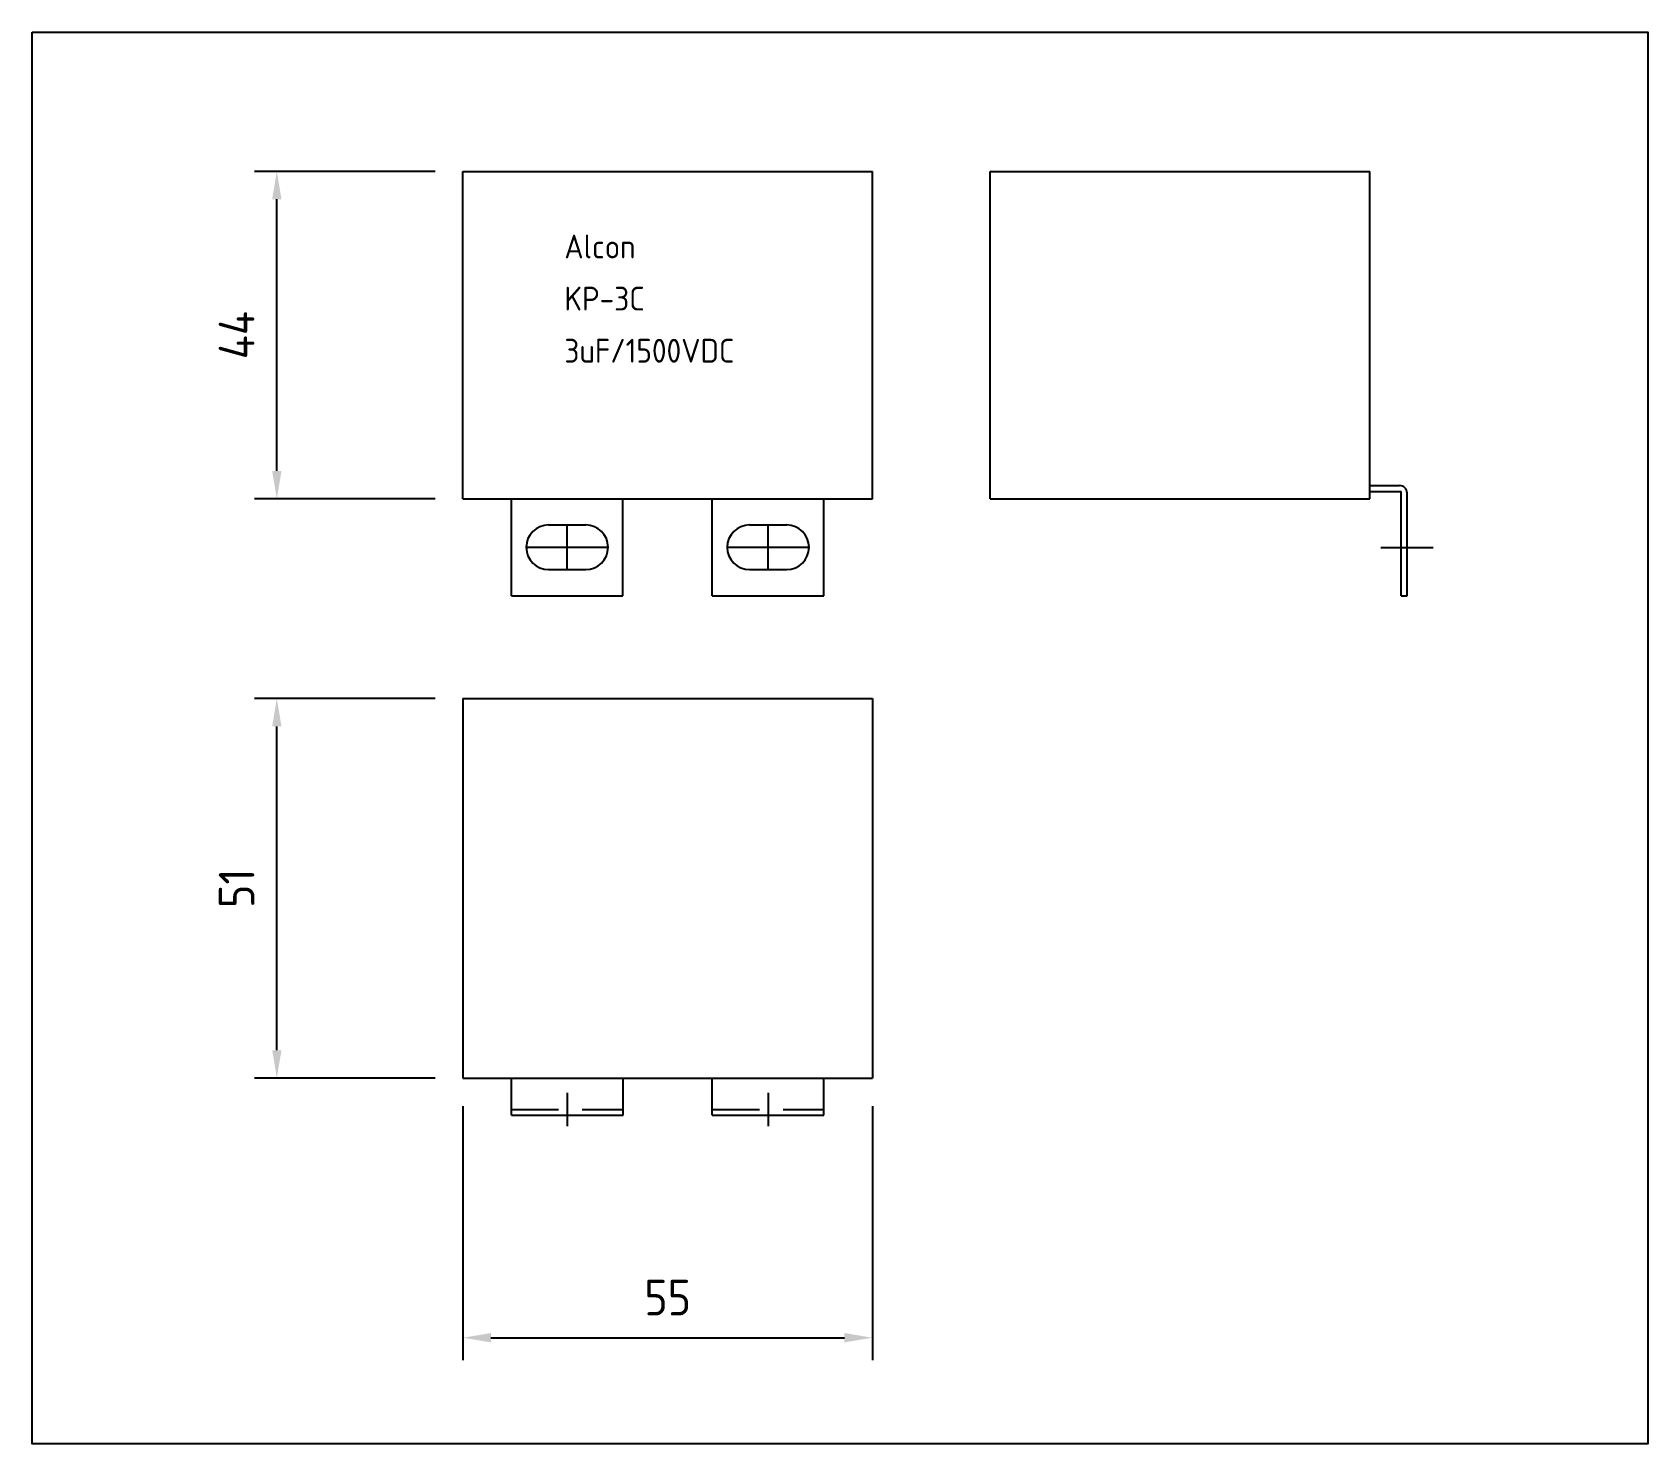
# Model space of a CAD drawing. Header units: millimetres. Extents: x 24815 to 37207, y -9299 to 5469.
# Drawn here: x 35536.3 to 35753.4, y 3207.8 to 3397.4 of the extents above; entities that cross this region are included whole.
import ezdxf

# ---------------------------------------------------------------- set-up
doc = ezdxf.new("R2010")
doc.units = ezdxf.units.MM
doc.linetypes.add('HIDDEN', pattern=[9.525, 6.35, -3.175])
doc.layers.add('CAPA', color=7, linetype='Continuous')
doc.styles.get("Standard").update_dxf_attribs({"font": 'ISOCP.SHX', "bigfont": 'WHGTXT.SHX'})
doc.dimstyles.new('PS-1.5', dxfattribs={"dimscale": 1.5, "dimtxt": 3.2, "dimasz": 2.5, "dimexe": 2, "dimexo": 2.5, "dimgap": 2, "dimtad": 1, "dimtoh": 1, "dimrnd": 0.05, "dimzin": 12, "dimdsep": 46, "dimtxsty": 'Standard', "dimcen": 0, "dimclrt": 2, "dimazin": 3, "dimtfac": 1, "dimtofl": 0, "dimtmove": 0, "dimatfit": 3, "dimfxl": 0, "dimtolj": 1, "dimtzin": 0, "dimarcsym": 0})

msp = doc.modelspace()

# ---------------------------------------------------------------- texts
for s, p in [('Alcon', (35607.821, 3367.066, 0)), ('KP-3C', (35607.821, 3360.066, 0)), ('3uF/1500VDC', (35607.821, 3353.066, 0))]:
    msp.add_text(s, height=3.2).set_placement(p)

# ---------------------------------------------------------------- blocks, each defined once
blk = doc.blocks.new('QWERCEWRTDEXS4RT')
for p, q in [((-80301.98, -8786.67), (-80301.98, -8791.16)), ((-80274.98, -8786.67), (-80274.98, -8791.16))]:
    blk.add_line(p, q)
at = {"layer": 'CAPA'}
for p, q in [((-80315.98, -8733.71), (-80260.98, -8733.71)), ((-80315.98, -8733.71), (-80315.98, -8784.71)), ((-80260.98, -8733.71), (-80260.98, -8784.71)), ((-80315.98, -8784.71), (-80260.98, -8784.71)), ((-80309.48, -8789.71), (-80309.48, -8784.71)), ((-80294.48, -8789.71), (-80294.48, -8784.71)), ((-80282.48, -8789.71), (-80282.48, -8784.71)), ((-80267.48, -8789.71), (-80267.48, -8784.71)), ((-80309.48, -8789.71), (-80294.48, -8789.71)), ((-80282.48, -8789.71), (-80267.48, -8789.71))]:
    blk.add_line(p, q, dxfattribs=at)
at = {"layer": 'CAPA', "linetype": 'HIDDEN'}
for p, q in [((-80309.48, -8788.91), (-80294.48, -8788.91)), ((-80282.48, -8788.91), (-80267.48, -8788.91))]:
    blk.add_line(p, q, dxfattribs=at)
blk = doc.blocks.new('Q34RDW34E')
blk.add_line((-80192.65, -9053.44), (-80185.62, -9053.44))
at = {"layer": 'CAPA'}
for p, q in [((-80245.14, -9046.94), (-80245.14, -9002.94)), ((-80245.14, -9002.94), (-80194.14, -9002.94)), ((-80194.14, -9046.94), (-80194.14, -9002.94)), ((-80194.14, -9045.14), (-80190.14, -9045.14)), ((-80245.14, -9046.94), (-80194.14, -9046.94)), ((-80194.14, -9045.94), (-80189.94, -9045.94)), ((-80189.94, -9059.94), (-80189.94, -9045.94)), ((-80189.14, -9059.94), (-80189.14, -9046.14)), ((-80189.94, -9059.94), (-80189.14, -9059.94))]:
    blk.add_line(p, q, dxfattribs=at)
blk.add_arc((-80190.14, -9046.14), 1, 0, 90, dxfattribs=at)
blk = doc.blocks.new('*D854')
at = {"color": 0, "lineweight": -2}
for p, q in [((35594.2, 3253.2), (35594.2, 3219.07)), ((35649.2, 3253.2), (35649.2, 3219.07)), ((35597.95, 3222.07), (35645.45, 3222.07))]:
    blk.add_line(p, q, dxfattribs=at)
at = {"color": 0}
for points in [[(35597.95, 3222.7), (35597.95, 3221.45), (35594.2, 3222.07)], [(35645.45, 3222.7), (35645.45, 3221.45), (35649.2, 3222.07)]]:
    blk.add_solid(points, dxfattribs=at)
at = {"layer": 'Defpoints', "color": 0}
for p in [(35594.2, 3256.95), (35649.2, 3256.95), (35649.2, 3222.07)]:
    blk.add_point(p, dxfattribs=at)
at = {"color": 2, "insert": (35621.7, 3227.47), "char_height": 4.8, "attachment_point": 5}
blk.add_mtext('\\A1;55', dxfattribs=at)
blk = doc.blocks.new('*D855')
at = {"color": 0, "lineweight": -2}
for p, q in [((35590.45, 3307.95), (35566.19, 3307.95)), ((35569.19, 3260.7), (35569.19, 3304.2)), ((35590.45, 3256.95), (35566.19, 3256.95))]:
    blk.add_line(p, q, dxfattribs=at)
at = {"color": 0}
for points in [[(35568.57, 3304.2), (35569.82, 3304.2), (35569.19, 3307.95)], [(35568.57, 3260.7), (35569.82, 3260.7), (35569.19, 3256.95)]]:
    blk.add_solid(points, dxfattribs=at)
at = {"layer": 'Defpoints', "color": 0}
for p in [(35569.19, 3307.95), (35594.2, 3307.95), (35594.2, 3256.95)]:
    blk.add_point(p, dxfattribs=at)
at = {"color": 2, "insert": (35563.79, 3282.45), "char_height": 4.8, "attachment_point": 5, "rotation": 90}
blk.add_mtext('\\A1;51', dxfattribs=at)
blk = doc.blocks.new('*D856')
at = {"color": 0, "lineweight": -2}
for p, q in [((35590.45, 3378.76), (35566.19, 3378.76)), ((35569.19, 3338.51), (35569.19, 3375.01)), ((35590.45, 3334.76), (35566.19, 3334.76))]:
    blk.add_line(p, q, dxfattribs=at)
at = {"color": 0}
for points in [[(35568.57, 3375.01), (35569.82, 3375.01), (35569.19, 3378.76)], [(35568.57, 3338.51), (35569.82, 3338.51), (35569.19, 3334.76)]]:
    blk.add_solid(points, dxfattribs=at)
at = {"layer": 'Defpoints', "color": 0}
for p in [(35569.19, 3378.76), (35594.2, 3378.76), (35594.2, 3334.76)]:
    blk.add_point(p, dxfattribs=at)
at = {"color": 2, "insert": (35563.79, 3356.76), "char_height": 4.8, "attachment_point": 5, "rotation": 90}
blk.add_mtext('\\A1;44', dxfattribs=at)

# ---------------------------------------------------------------- dimensions: what is measured, and where the dimension line sits
for base, p1, p2, picture, middle in [((35569.193, 3378.759, 0), (35594.198, 3334.759, 0), (35594.198, 3378.759, 0), '*D856', (35563.793, 3356.759, 0)), ((35569.193, 3307.949, 0), (35594.198, 3256.949, 0), (35594.198, 3307.949, 0), '*D855', (35563.793, 3282.449, 0))]:
    dim = msp.add_linear_dim(base=base, p1=p1, p2=p2, angle=90, dimstyle='PS-1.5')
    dim.commit()
    dim.dimension.update_dxf_attribs({"geometry": picture, "text_midpoint": middle})
dim = msp.add_linear_dim(base=(35649.198, 3222.072, 0), p1=(35594.198, 3256.949, 0), p2=(35649.198, 3256.949, 0), dimstyle='PS-1.5')
dim.commit()
dim.dimension.update_dxf_attribs({"geometry": '*D854', "text_midpoint": (35621.698, 3227.472, 0)})

# ---------------------------------------------------------------- linework, layer by layer
at = {"elevation": 0}
msp.add_lwpolyline([(35536.341, 3397.445), (35753.363, 3397.445), (35753.363, 3207.835), (35536.341, 3207.835)], close=True, dxfattribs=at)
at = {"layer": 'CAPA'}
for p, q in [((35594.198, 3378.759, 0), (35649.198, 3378.759, 0)), ((35594.198, 3334.759, 0), (35594.198, 3378.759, 0)), ((35649.198, 3334.759, 0), (35649.198, 3378.759, 0)), ((35594.198, 3334.759, 0), (35649.198, 3334.759, 0)), ((35600.698, 3321.759, 0), (35600.698, 3334.759, 0)), ((35615.698, 3321.759, 0), (35615.698, 3334.759, 0)), ((35627.698, 3321.759, 0), (35627.698, 3334.759, 0)), ((35642.698, 3321.759, 0), (35642.698, 3334.759, 0)), ((35605.698, 3331.259, 0), (35610.698, 3331.259, 0)), ((35608.198, 3325.259, 0), (35608.198, 3331.259, 0)), ((35632.698, 3331.259, 0), (35637.698, 3331.259, 0)), ((35635.198, 3325.259, 0), (35635.198, 3331.259, 0)), ((35602.698, 3328.259, 0), (35613.698, 3328.259, 0)), ((35629.698, 3328.259, 0), (35640.698, 3328.259, 0)), ((35605.698, 3325.259, 0), (35610.698, 3325.259, 0)), ((35632.698, 3325.259, 0), (35637.698, 3325.259, 0)), ((35600.698, 3321.759, 0), (35615.698, 3321.759, 0)), ((35627.698, 3321.759, 0), (35642.698, 3321.759, 0))]:
    msp.add_line(p, q, dxfattribs=at)
for centre, start, end in [((35605.698, 3328.259, 0), 90, 270), ((35610.698, 3328.259, 0), 270, 90), ((35632.698, 3328.259, 0), 90, 270), ((35637.698, 3328.259, 0), 270, 90)]:
    msp.add_arc(centre, 3, start, end, dxfattribs=at)

# ---------------------------------------------------------------- block references
for name, p in [('Q34RDW34E', (115910.18, 12381.694, 0)), ('QWERCEWRTDEXS4RT', (115910.18, 12041.661, 0))]:
    msp.add_blockref(name, p)

msp.set_redraw_order([(e.dxf.handle, doc.entitydb.next_handle()) for e in msp.query("TEXT MTEXT ATTDEF DIMENSION ARC_DIMENSION")])  # texts and dimensions are drawn at this point

doc.saveas('drawing.dxf')
